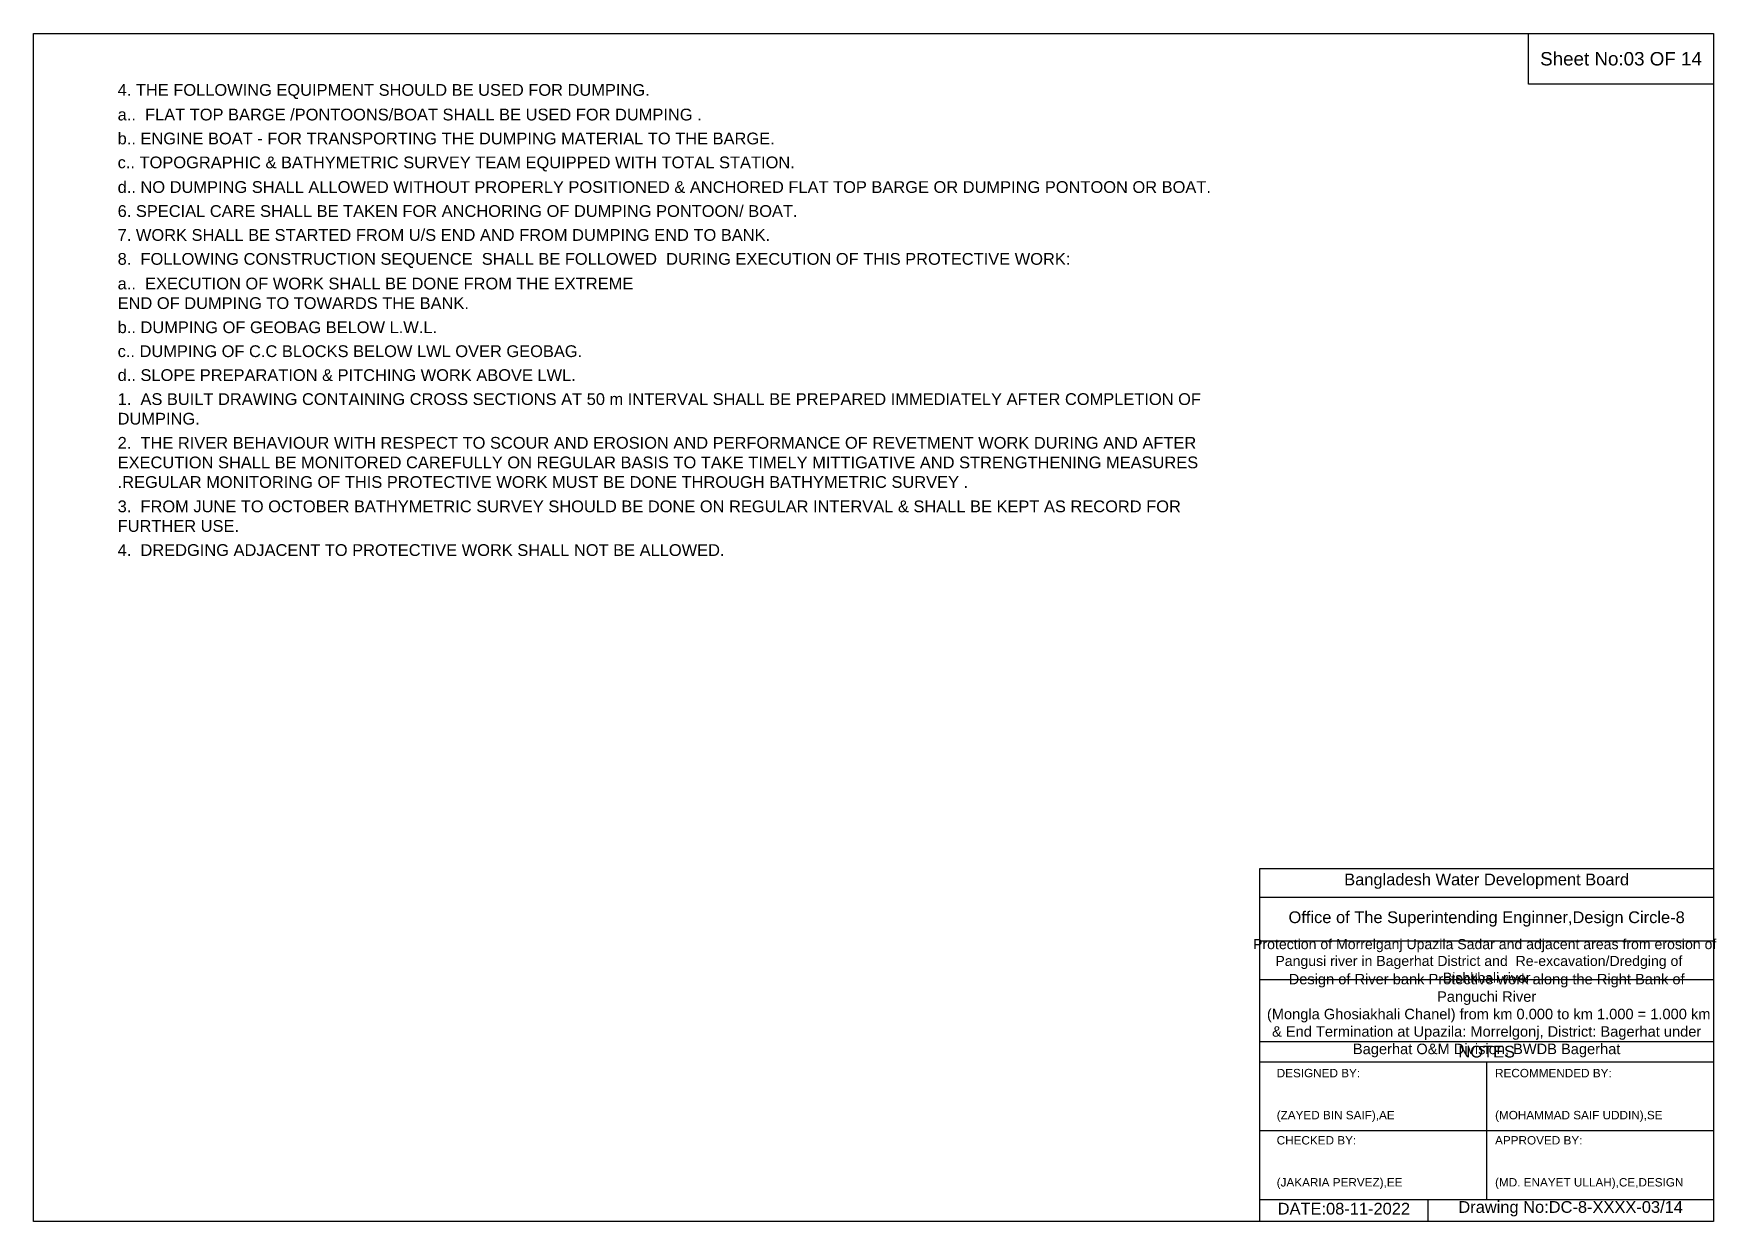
# Model space of a CAD drawing. Header units: inches. Extents: x 89000 to 305017, y -7071 to 0.
# Drawn here: x 130000 to 140017, y -7071 to 0 of the extents above; entities that cross this region are included whole.
import ezdxf

# ---------------------------------------------------------------- set-up
doc = ezdxf.new("R2010")
doc.units = ezdxf.units.IN
doc.header["$LTSCALE"] = 7
doc.header["$MEASUREMENT"] = 0
doc.styles.get("Standard").update_dxf_attribs({"font": 'arial.ttf'})

msp = doc.modelspace()

# ---------------------------------------------------------------- texts
at = {"attachment_point": 5}
for s, insert, char_height in [('Sheet No:03 OF 14', (139450, -150), 80), ('Bangladesh Water Development Board', (138650, -5046), 70), ('Office of The Superintending Enginner,Design Circle-8', (138650, -5271), 70)]:
    msp.add_mtext(s, dxfattribs=dict(at, insert=insert, char_height=char_height))
for s, insert, char_height, width, attachment_point in [('4. THE FOLLOWING EQUIPMENT SHOULD BE USED FOR DUMPING.^J', (130500, -300), 70, 6500, 1), ('a..  FLAT TOP BARGE /PONTOONS/BOAT SHALL BE USED FOR DUMPING .^J', (130500, -446.68486), 70, 6500, 1), ('b.. ENGINE BOAT - FOR TRANSPORTING THE DUMPING MATERIAL TO THE BARGE.^J', (130500, -589.12005), 70, 6500, 1), ('c.. TOPOGRAPHIC & BATHYMETRIC SURVEY TEAM EQUIPPED WITH TOTAL STATION.', (130500, -731.55525), 70, 6500, 1), ('d.. NO DUMPING SHALL ALLOWED WITHOUT PROPERLY POSITIONED & ANCHORED FLAT TOP BARGE OR DUMPING PONTOON OR BOAT.^J', (130500, -878.24011), 70, 6500, 1), ('6. SPECIAL CARE SHALL BE TAKEN FOR ANCHORING OF DUMPING PONTOON/ BOAT.', (130500, -1021.10505), 70, 6500, 1), ('7. WORK SHALL BE STARTED FROM U/S END AND FROM DUMPING END TO BANK.', (130500, -1163.54025), 70, 6500, 1), ('8.  FOLLOWING CONSTRUCTION SEQUENCE  SHALL BE FOLLOWED  DURING EXECUTION OF THIS PROTECTIVE WORK:^J', (130500, -1305.97544), 70, 6500, 1), ('a..  EXECUTION OF WORK SHALL BE DONE FROM THE EXTREME^JEND OF DUMPING TO TOWARDS THE BANK.', (130500, -1452.6603), 70, 6500, 1), ('b.. DUMPING OF GEOBAG BELOW L.W.L.', (130500, -1713.00364), 70, 6500, 1), ('c.. DUMPING OF C.C BLOCKS BELOW LWL OVER GEOBAG.', (130500, -1855.43884), 70, 6500, 1), ('d.. SLOPE PREPARATION & PITCHING WORK ABOVE LWL.', (130500, -1997.87403), 70, 6500, 1), ('1.  AS BUILT DRAWING CONTAINING CROSS SECTIONS AT 50 m INTERVAL SHALL BE PREPARED IMMEDIATELY AFTER COMPLETION OF DUMPING.^J', (130500, -2140.73897), 70, 6500, 1), ('2.  THE RIVER BEHAVIOUR WITH RESPECT TO SCOUR AND EROSION AND PERFORMANCE OF REVETMENT WORK DURING AND AFTER EXECUTION SHALL BE MONITORED CAREFULLY ON REGULAR BASIS TO TAKE TIMELY MITTIGATIVE AND STRENGTHENING MEASURES .REGULAR MONITORING OF THIS PROTECTIVE WORK MUST BE DONE THROUGH BATHYMETRIC SURVEY .', (130500, -2401.03456), 70, 6500, 1), ('3.  FROM JUNE TO OCTOBER BATHYMETRIC SURVEY SHOULD BE DONE ON REGULAR INTERVAL & SHALL BE KEPT AS RECORD FOR FURTHER USE.^J', (130500, -2779.28604), 70, 6500, 1), ('4.  DREDGING ADJACENT TO PROTECTIVE WORK SHALL NOT BE ALLOWED. ^J', (130500, -3039.58163), 70, 6500, 1), ('Protection of Morrelganj Upazila Sadar and adjacent areas from erosion of  Pangusi river in Bagerhat District and  Re-excavation/Dredging of     Bishkhali river', (138650, -5521), 60, 2800, 5), ('Design of River bank Protective work along the Right Bank of Panguchi River^J (Mongla Ghosiakhali Chanel) from km 0.000 to km 1.000 = 1.000 km & End Termination at Upazila: Morrelgonj, District: Bagerhat under Bagerhat O&M Division, BWDB Bagerhat', (138650, -5846), 62.34004938, 2700, 5), ('NOTES', (138650, -6061), 70, 2800, 5), ('DESIGNED BY:^J^J^J(ZAYED BIN SAIF),AE', (137400, -6321), 50, 1400, 4), ('RECOMMENDED BY:^J^J^J(MOHAMMAD SAIF UDDIN),SE', (138700, -6321), 50, 1400, 4), ('CHECKED BY:^J^J^J(JAKARIA PERVEZ),EE', (137400, -6721), 50, 1400, 4), ('APPROVED BY:^J^J^J(MD. ENAYET ULLAH),CE,DESIGN', (138700, -6721), 50, 1400, 4), ('DATE:08-11-2022', (137800, -6996), 70, 1400, 5), ('Drawing No:DC-8-XXXX-03/14', (139150, -6996), 70, 2200, 5)]:
    msp.add_mtext(s, dxfattribs=dict(insert=insert, char_height=char_height, width=width, attachment_point=attachment_point))

# ---------------------------------------------------------------- linework, layer by layer
for points in [[(130000, 0), (140000, 0), (140000, -7071), (130000, -7071)], [(138900, 0), (140000, 0), (140000, -300), (138900, -300)]]:
    msp.add_lwpolyline(points, close=True)
for points in [[(137300, -7071), (137300, -4971), (140000, -4971)], [(137300, -5141), (140000, -5141)], [(137300, -5401), (140000, -5401)], [(137300, -5631), (140000, -5631)], [(137300, -6001), (140000, -6001)], [(137300, -6121), (140000, -6121)], [(138650, -6121), (138650, -6941)], [(137300, -6531), (140000, -6531)], [(137300, -6941), (140000, -6941)], [(138300, -6941), (138300, -7071)]]:
    msp.add_lwpolyline(points)

msp.set_redraw_order([(e.dxf.handle, doc.entitydb.next_handle()) for e in msp.query("TEXT MTEXT ATTDEF DIMENSION ARC_DIMENSION")])  # texts and dimensions are drawn at this point

doc.saveas('drawing.dxf')
